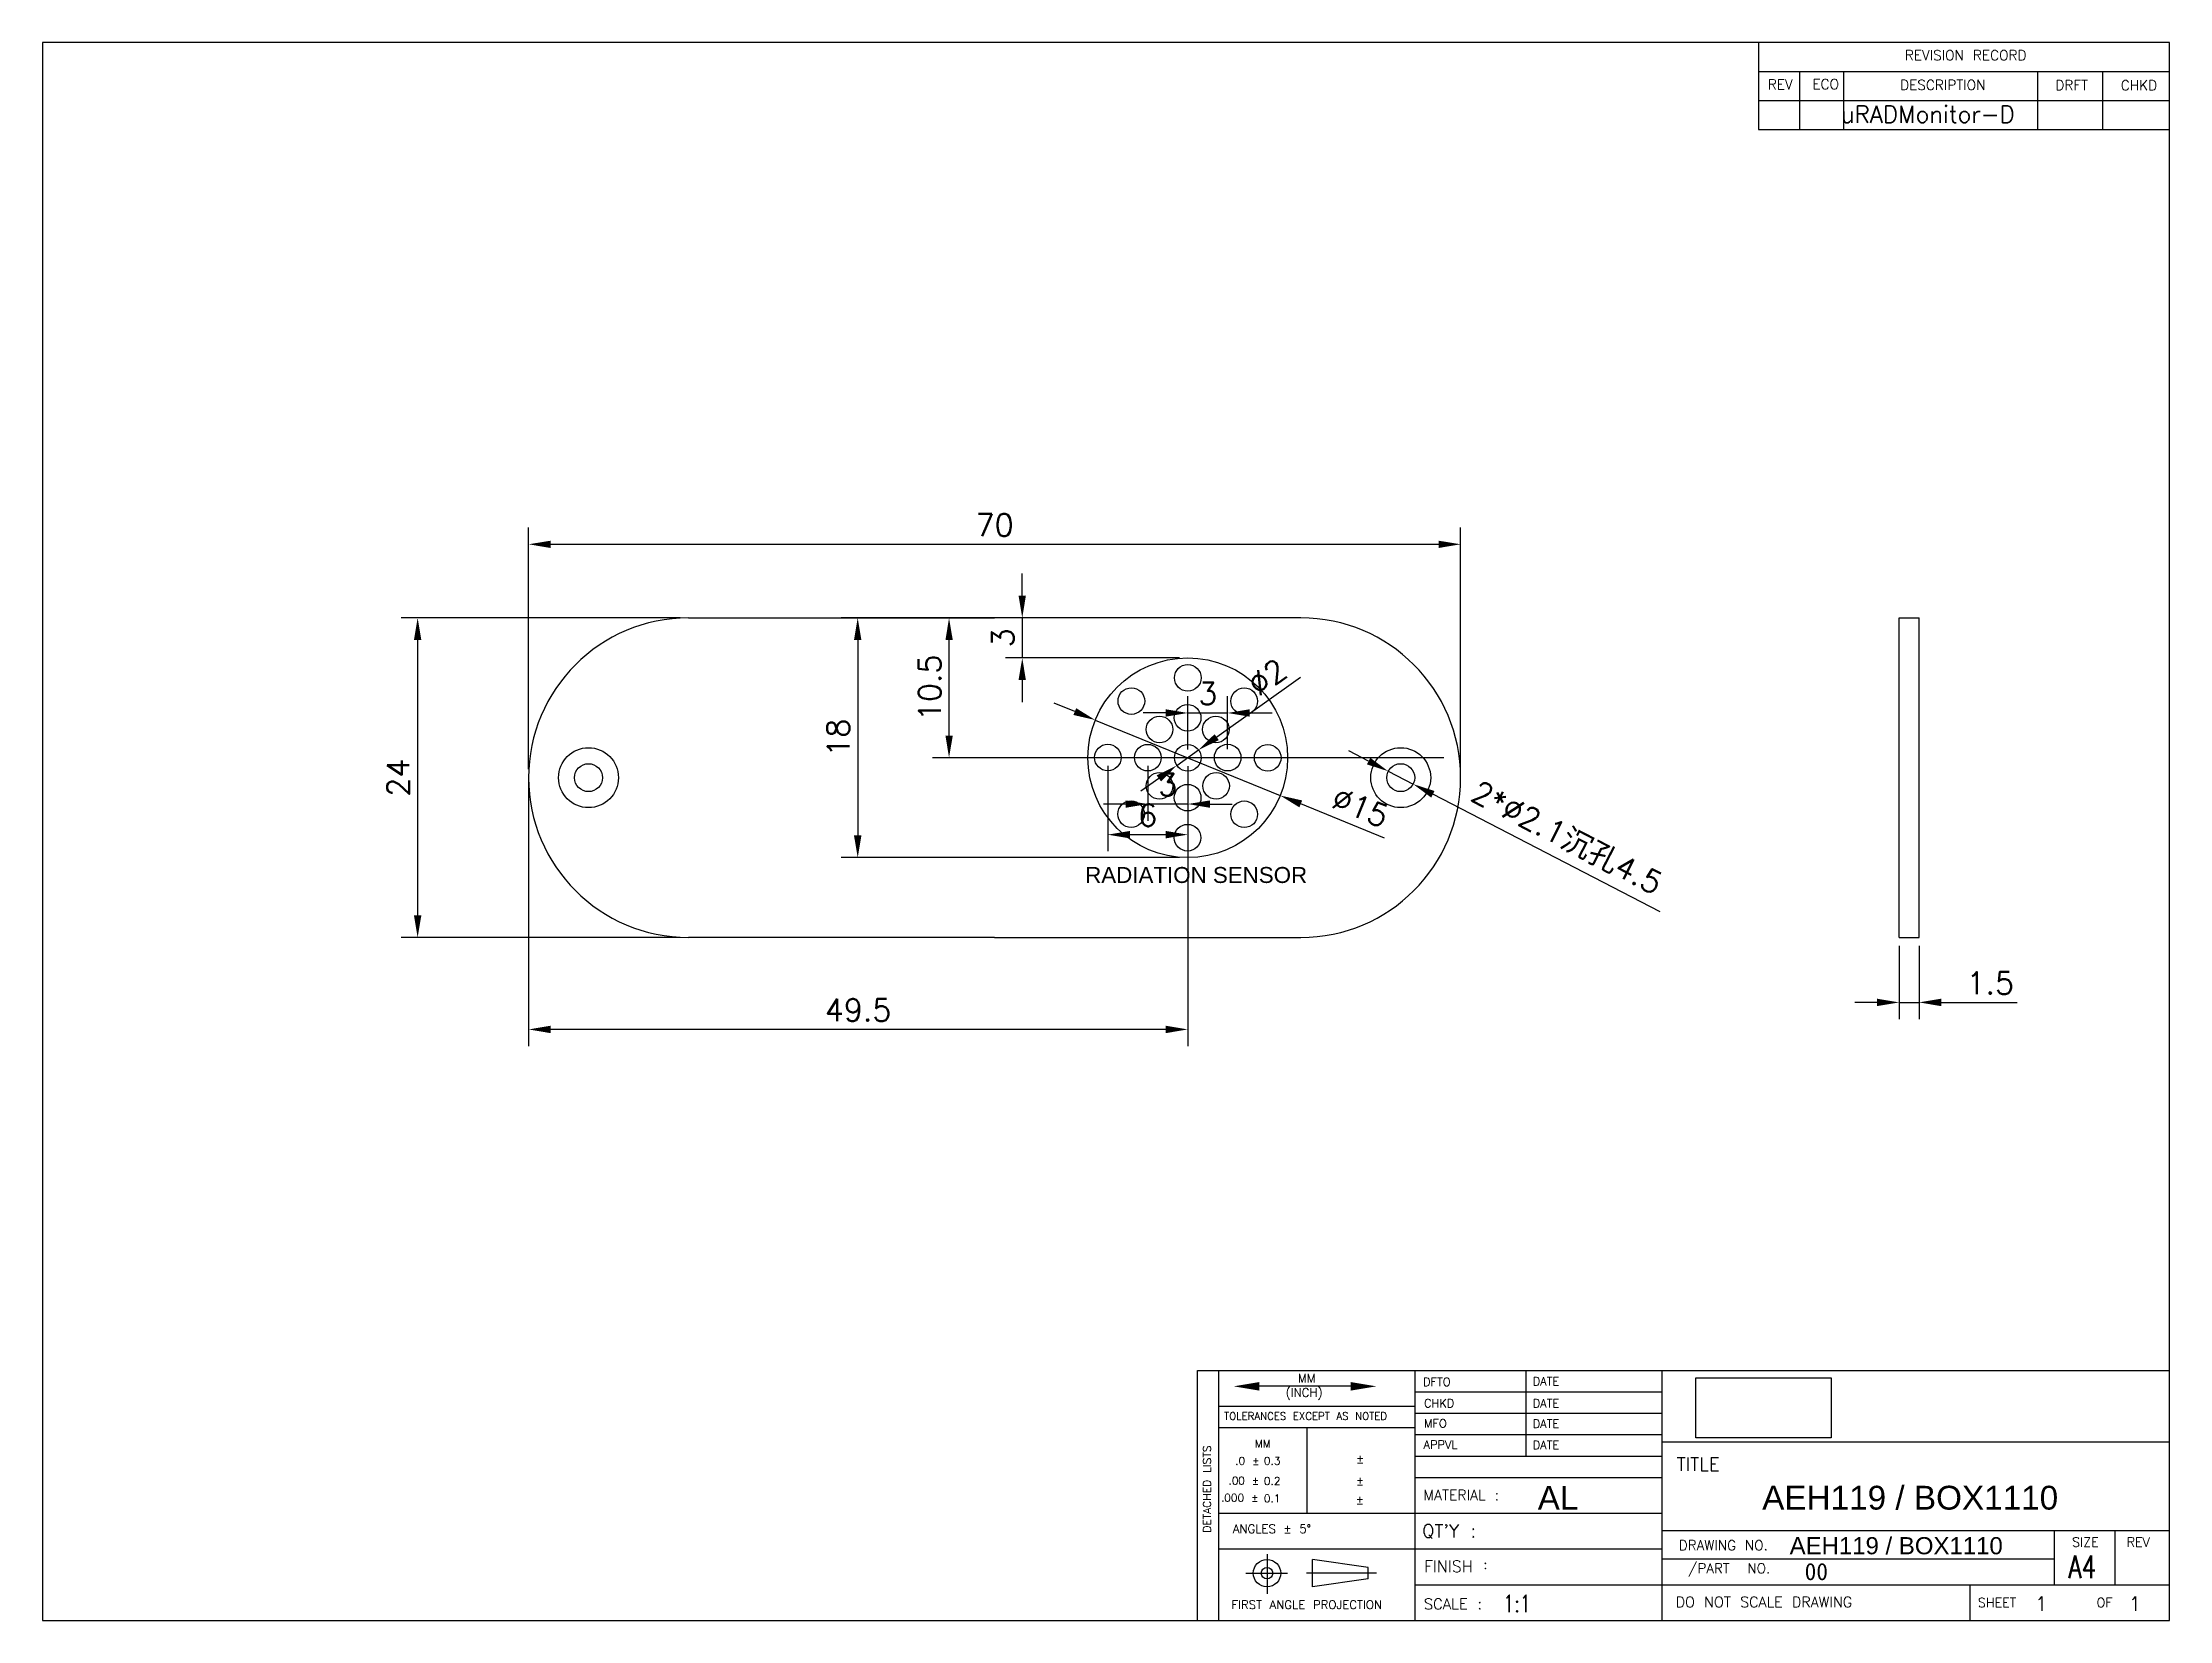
# Model space of a CAD drawing. Header units: millimetres. Extents: x 207 to 635, y 135 to 755.
# Drawn here: x 434.1 to 593.8, y 135.4 to 254 of the extents above; entities that cross this region are included whole.
import ezdxf
from ezdxf.enums import TextEntityAlignment as Align

# ---------------------------------------------------------------- set-up
doc = ezdxf.new("R2010")
doc.units = ezdxf.units.MM
for name, color, linetype, lineweight in [('CAXA0', 7, 'Continuous', 70), ('标注', 3, 'Continuous', 0), ('绘图', 7, 'Continuous', 35)]:
    doc.layers.add(name, color=color, linetype=linetype, lineweight=lineweight)
doc.styles.add('_YES', font='ROMANC.SHX', dxfattribs={"height": 1.5})
doc.styles.add('ADESK2', font='romans')
doc.styles.get("Standard").update_dxf_attribs({"font": 'txt.shx'})
doc.styles.add('样式 1', font='Arial.ttf')
doc.dimstyles.new('ISO-25', dxfattribs={"dimtxt": 2.5, "dimasz": 2, "dimexe": 1.25, "dimexo": 0.625, "dimtad": 1, "dimdsep": 46, "dimtxsty": 'Standard', "dimcen": 2.5, "dimclrt": 256, "dimadec": 0, "dimazin": 0, "dimtfac": 1, "dimtmove": 0, "dimatfit": 3, "dimfxl": 1, "dimarcsym": 0})
picture_1 = doc.add_image_def('image1.jpg', size_in_pixel=(1070, 473))

msp = doc.modelspace()

# ---------------------------------------------------------------- texts
at = {"lineweight": 25, "ltscale": 0.4, "style": '样式 1'}
msp.add_text('RADIATION SENSOR', height=1.2, dxfattribs=at).set_placement((520.729, 190.841), align=Align.CENTER)
at = {"layer": 'CAXA0', "color": 0, "lineweight": 25}
for s, height, p in [('REVISION RECORD', 0.75147, (573.954, 252.637)), ('ECO', 0.7515, (567.014, 250.462)), ('DRFT', 0.7515, (585.253, 250.393)), ('CHKD', 0.7515, (590.176, 250.38)), ('MM', 0.6441, (528.371, 153.319)), ('DFTO', 0.6261, (537.77, 153.057)), ('(INCH)', 0.6441, (527.444, 152.247)), ('CHKD', 0.6261, (537.84, 151.453)), ('TOLERANCES EXCEPT AS NOTED', 0.55824, (522.828, 150.525)), ('MFO', 0.6261, (537.834, 149.934)), ('MM ', 0.5797, (525.13, 148.43)), ('APPVL', 0.6261, (537.806, 148.344)), ('.0 %%P ', 0.5797, (523.669, 147.146)), ('0.3', 0.5797, (525.817, 147.146)), (' %%P', 0.6441, (532.17, 147.271)), ('TITLE', 0.9919, (556.808, 146.687)), ('.00 %%P ', 0.5797, (523.151, 145.657)), ('0.2', 0.5797, (525.817, 145.633)), (' %%P', 0.6441, (532.16, 145.617)), ('.000 %%P ', 0.5797, (522.597, 144.373)), ('0.1', 0.5797, (525.817, 144.326)), (' %%P', 0.6441, (532.143, 144.19)), ('MATERIAL :', 0.771, (537.802, 144.479)), ('ANGLES %%P 5%%d', 0.64412, (523.485, 142.007)), ("QT'Y :", 0.9739, (537.707, 141.691)), ('DRAWING NO.', 0.74347, (556.976, 140.727)), ('FINISH', 0.8696, (537.845, 139.083)), ('/PART  NO.', 0.7435, (557.677, 138.993)), ('FIRST ANGLE PROJECTION', 0.64412, (523.381, 136.314)), ('SCALE :', 0.8116, (537.827, 136.287)), ('DO NOT SCALE DRAWING', 0.7826, (556.741, 136.445))]:
    msp.add_text(s, height=height, dxfattribs=at).set_placement(p)
for s, height, style, p in [('REV', 0.7515, 'ADESK2', (563.659, 250.447)), ('DESCRIPTION', 0.75147, 'ADESK2', (573.605, 250.403)), ('uRADMonitor-D', 1.26998, 'ADESK2', (569.15, 247.943)), ('DATE', 0.628, 'ADESK2', (546.005, 153.101)), ('DATE', 0.628, 'ADESK2', (546.005, 151.445)), ('DATE', 0.628, 'ADESK2', (546.005, 149.912)), ('DATE', 0.628, 'ADESK2', (546.005, 148.318)), ('SIZE', 0.6978, 'ADESK2', (586.513, 140.987)), ('REV', 0.6978, 'ADESK2', (590.613, 140.987)), (':', 0.671, '_YES', (542.304, 139.321)), ('SHEET', 0.6978, 'ADESK2', (579.439, 136.441)), ('OF', 0.6978, 'ADESK2', (588.351, 136.445))]:
    msp.add_text(s, height=height, dxfattribs=dict(at, style=style)).set_placement(p)
msp.add_text('DETACHED LISTS', height=0.59044, rotation=90, dxfattribs=at).set_placement((521.841, 142.039))
at = {"layer": 'CAXA0', "color": 0, "lineweight": 25, "width": 0.75}
msp.add_text('A4', height=1.7176, dxfattribs=at).set_placement((586.239, 138.618))
at = {"layer": 'CAXA0', "color": 0, "lineweight": 25}
for s, insert, char_height, width, attachment_point in [('{\\fArial|b0|i0|c0|p34;AL}', (547.909, 144.657), 1.78921, 39.01583, 5), ('{\\fArial|b0|i0|c0|p34;AEH119 / BOX1110}', (574.356, 144.657), 1.78921, 39.01583, 5), ('{\\fArial|b0|i0|c0|p32;AEH119 / BOX1110}', (565.303, 141.708), 1.28823, 38.50474, 1), ('{\\fSimSun|b0|i0|c134|p2;00}', (566.429, 139.767), 1.28823, 38.50474, 1)]:
    msp.add_mtext(s, dxfattribs=dict(at, insert=insert, char_height=char_height, width=width, attachment_point=attachment_point))
at = {"layer": 'CAXA0', "color": 0, "lineweight": 25, "width": 0.75}
msp.add_attdef('1:1', (543.792, 136.072), '', height=1.288, dxfattribs=at)
at = {"layer": 'CAXA0', "color": 0, "lineweight": 25}
for p, s in [((583.742, 136.162), 'X'), ((590.776, 136.162), 'Y')]:
    msp.add_attdef('1', p, s, height=1.074, dxfattribs=at)

# ---------------------------------------------------------------- blocks, each defined once
blk = doc.blocks.new('*D28')
at = {"layer": 'Defpoints', "color": 0, "lineweight": 35, "transparency": 16777216}
for p in [(482.59, 210.75), (462.26, 186.75), (482.59, 186.75)]:
    blk.add_point(p, dxfattribs=at)
at = {"layer": '标注', "color": 0, "lineweight": -2, "transparency": 16777216}
for p, q in [((481.97, 210.75), (461.01, 210.75)), ((462.26, 209.08), (462.26, 188.42)), ((481.97, 186.75), (461.01, 186.75))]:
    blk.add_line(p, q, dxfattribs=at)
at = {"layer": '标注', "color": 0, "lineweight": 35, "transparency": 16777216}
for points in [[(461.98, 209.08), (462.54, 209.08), (462.26, 210.75)], [(461.98, 188.42), (462.54, 188.42), (462.26, 186.75)]]:
    blk.add_solid(points, dxfattribs=at)
at = {"layer": '标注', "lineweight": 25, "transparency": 16777216, "insert": (460.8, 198.75), "char_height": 1.667, "attachment_point": 5, "rotation": 90}
blk.add_mtext('24', dxfattribs=at)
blk = doc.blocks.new('*D29')
at = {"layer": 'Defpoints', "color": 0, "lineweight": 35, "transparency": 16777216}
for p in [(540.59, 216.28), (470.59, 198.75), (540.59, 198.75)]:
    blk.add_point(p, dxfattribs=at)
at = {"layer": '标注', "color": 0, "lineweight": -2, "transparency": 16777216}
for p, q in [((470.59, 199.38), (470.59, 217.53)), ((540.59, 199.38), (540.59, 217.53)), ((472.26, 216.28), (538.93, 216.28))]:
    blk.add_line(p, q, dxfattribs=at)
at = {"layer": '标注', "color": 0, "lineweight": 35, "transparency": 16777216}
for points in [[(472.26, 216.55), (472.26, 216), (470.59, 216.28)], [(538.93, 216.55), (538.93, 216), (540.59, 216.28)]]:
    blk.add_solid(points, dxfattribs=at)
at = {"layer": '标注', "lineweight": 25, "transparency": 16777216, "insert": (505.59, 217.73), "char_height": 1.667, "attachment_point": 5}
blk.add_mtext('70', dxfattribs=at)
blk = doc.blocks.new('*D30')
at = {"layer": 'Defpoints', "color": 0, "lineweight": 35, "transparency": 16777216}
for p in [(535.16, 199.23), (537.02, 198.27)]:
    blk.add_point(p, dxfattribs=at)
at = {"layer": '标注', "color": 0, "lineweight": -2, "transparency": 16777216}
for p, q in [((533.68, 200), (532.2, 200.76)), ((535.16, 199.23), (537.02, 198.27)), ((555.58, 188.68), (538.51, 197.5))]:
    blk.add_line(p, q, dxfattribs=at)
at = {"layer": '标注', "color": 0, "lineweight": 35, "transparency": 16777216}
for points in [[(533.81, 200.24), (533.55, 199.75), (535.16, 199.23)], [(538.63, 197.75), (538.38, 197.26), (537.02, 198.27)]]:
    blk.add_solid(points, dxfattribs=at)
at = {"layer": '标注', "lineweight": 25, "transparency": 16777216, "insert": (548.54, 194.17), "char_height": 1.6667, "attachment_point": 5, "rotation": 332.6618}
blk.add_mtext('2*%%C2.1沉孔4.5', dxfattribs=at)
blk = doc.blocks.new('*D33')
at = {"layer": 'Defpoints', "color": 0, "lineweight": 35, "transparency": 16777216}
for p in [(573.52, 186.75), (575.02, 186.75), (575.02, 181.87)]:
    blk.add_point(p, dxfattribs=at)
at = {"layer": '标注', "color": 0, "lineweight": -2, "transparency": 16777216}
for p, q in [((573.52, 186.13), (573.52, 180.62)), ((575.02, 186.13), (575.02, 180.62)), ((571.86, 181.87), (570.19, 181.87)), ((573.52, 181.87), (575.02, 181.87)), ((576.69, 181.87), (582.38, 181.87))]:
    blk.add_line(p, q, dxfattribs=at)
at = {"layer": '标注', "color": 0, "lineweight": 35, "transparency": 16777216}
for points in [[(571.86, 182.15), (571.86, 181.59), (573.52, 181.87)], [(576.69, 182.15), (576.69, 181.59), (575.02, 181.87)]]:
    blk.add_solid(points, dxfattribs=at)
at = {"layer": '标注', "lineweight": 25, "transparency": 16777216, "insert": (580.37, 183.33), "char_height": 1.667, "attachment_point": 5}
blk.add_mtext('1.5', dxfattribs=at)
blk = doc.blocks.new('*D55')
at = {"layer": 'Defpoints', "color": 0, "lineweight": 35, "transparency": 16777216}
for p in [(513.15, 203.08), (527.04, 197.41)]:
    blk.add_point(p, dxfattribs=at)
at = {"layer": '标注', "color": 0, "lineweight": -2, "transparency": 16777216}
for p, q in [((511.61, 203.71), (510.07, 204.34)), ((513.15, 203.08), (527.04, 197.41)), ((534.88, 194.21), (528.58, 196.78))]:
    blk.add_line(p, q, dxfattribs=at)
at = {"layer": '标注', "color": 0, "lineweight": 35, "transparency": 16777216}
for points in [[(511.72, 203.97), (511.51, 203.46), (513.15, 203.08)], [(528.69, 197.04), (528.48, 196.52), (527.04, 197.41)]]:
    blk.add_solid(points, dxfattribs=at)
at = {"layer": '标注', "lineweight": 25, "transparency": 16777216, "insert": (533.06, 196.53), "char_height": 1.667, "attachment_point": 5, "rotation": 337.7794}
blk.add_mtext('∅15', dxfattribs=at)
blk = doc.blocks.new('*D58')
at = {"layer": 'Defpoints', "color": 0, "lineweight": 35, "transparency": 16777216}
for p in [(520.1, 200.25), (470.59, 199.38), (470.59, 179.84)]:
    blk.add_point(p, dxfattribs=at)
at = {"layer": '标注', "color": 0, "lineweight": -2, "transparency": 16777216}
for p, q in [((470.59, 198.75), (470.59, 178.59)), ((520.1, 199.62), (520.1, 178.59)), ((518.43, 179.84), (472.26, 179.84))]:
    blk.add_line(p, q, dxfattribs=at)
at = {"layer": '标注', "color": 0, "lineweight": 35, "transparency": 16777216}
for points in [[(472.26, 180.12), (472.26, 179.56), (470.59, 179.84)], [(518.43, 180.12), (518.43, 179.56), (520.1, 179.84)]]:
    blk.add_solid(points, dxfattribs=at)
at = {"layer": '标注', "lineweight": 35, "transparency": 16777216, "insert": (495.34, 181.3), "char_height": 1.667, "attachment_point": 5}
blk.add_mtext('49.5', dxfattribs=at)
blk = doc.blocks.new('*D59')
at = {"layer": 'Defpoints', "color": 0, "lineweight": 35, "transparency": 16777216}
for p in [(502.17, 210.75), (527.97, 210.75), (539.95, 200.25)]:
    blk.add_point(p, dxfattribs=at)
at = {"layer": '标注', "color": 0, "lineweight": -2, "transparency": 16777216}
for p, q in [((527.34, 210.75), (500.92, 210.75)), ((502.17, 201.91), (502.17, 209.08)), ((539.32, 200.25), (500.92, 200.25))]:
    blk.add_line(p, q, dxfattribs=at)
at = {"layer": '标注', "color": 0, "lineweight": 35, "transparency": 16777216}
for points in [[(501.9, 209.08), (502.45, 209.08), (502.17, 210.75)], [(501.9, 201.91), (502.45, 201.91), (502.17, 200.25)]]:
    blk.add_solid(points, dxfattribs=at)
at = {"layer": '标注', "lineweight": 35, "transparency": 16777216, "insert": (500.72, 205.5), "char_height": 1.667, "attachment_point": 5, "rotation": 90}
blk.add_mtext('10.5', dxfattribs=at)
blk = doc.blocks.new('*D60')
at = {"layer": 'Defpoints', "color": 0, "lineweight": 35, "transparency": 16777216}
for p in [(527.34, 210.75), (495.31, 192.75), (520.1, 192.75)]:
    blk.add_point(p, dxfattribs=at)
at = {"layer": '标注', "color": 0, "lineweight": -2, "transparency": 16777216}
for p, q in [((526.72, 210.75), (494.06, 210.75)), ((495.31, 209.08), (495.31, 194.41)), ((519.47, 192.75), (494.06, 192.75))]:
    blk.add_line(p, q, dxfattribs=at)
at = {"layer": '标注', "color": 0, "lineweight": 35, "transparency": 16777216}
for points in [[(495.03, 209.08), (495.59, 209.08), (495.31, 210.75)], [(495.03, 194.41), (495.59, 194.41), (495.31, 192.75)]]:
    blk.add_solid(points, dxfattribs=at)
at = {"layer": '标注', "lineweight": 35, "transparency": 16777216, "insert": (493.85, 201.75), "char_height": 1.667, "attachment_point": 5, "rotation": 90}
blk.add_mtext('18', dxfattribs=at)
blk = doc.blocks.new('*D61')
at = {"layer": 'Defpoints', "color": 0, "lineweight": 35, "transparency": 16777216}
for p in [(526.72, 210.75), (507.67, 207.75), (520.1, 207.75)]:
    blk.add_point(p, dxfattribs=at)
at = {"layer": '标注', "color": 0, "lineweight": -2, "transparency": 16777216}
for p, q in [((507.67, 212.42), (507.67, 214.08)), ((526.09, 210.75), (506.42, 210.75)), ((507.67, 210.75), (507.67, 207.75)), ((519.47, 207.75), (506.42, 207.75)), ((507.67, 206.08), (507.67, 204.41))]:
    blk.add_line(p, q, dxfattribs=at)
at = {"layer": '标注', "color": 0, "lineweight": 35, "transparency": 16777216}
for points in [[(507.39, 212.42), (507.94, 212.42), (507.67, 210.75)], [(507.39, 206.08), (507.94, 206.08), (507.67, 207.75)]]:
    blk.add_solid(points, dxfattribs=at)
at = {"layer": '标注', "lineweight": 35, "transparency": 16777216, "insert": (506.21, 209.25), "char_height": 1.67, "attachment_point": 5, "rotation": 90}
blk.add_mtext('3', dxfattribs=at)
blk = doc.blocks.new('*D97')
at = {"layer": 'Defpoints', "color": 0, "lineweight": 35, "transparency": 16777216}
for p in [(520.91, 200.83), (519.28, 199.67)]:
    blk.add_point(p, dxfattribs=at)
at = {"layer": '标注', "color": 0, "lineweight": -2, "transparency": 16777216}
for p, q in [((528.56, 206.28), (522.27, 201.79)), ((519.28, 199.67), (520.91, 200.83)), ((517.93, 198.7), (516.57, 197.73))]:
    blk.add_line(p, q, dxfattribs=at)
at = {"layer": '标注', "color": 0, "lineweight": 35, "transparency": 16777216}
for points in [[(522.11, 202.02), (522.43, 201.57), (520.91, 200.83)], [(517.76, 198.92), (518.09, 198.47), (519.28, 199.67)]]:
    blk.add_solid(points, dxfattribs=at)
at = {"layer": '标注', "lineweight": 25, "transparency": 16777216, "insert": (526.07, 206.3), "char_height": 1.667, "attachment_point": 5, "rotation": 35.4867}
blk.add_mtext('∅2', dxfattribs=at)
blk = doc.blocks.new('*D98')
at = {"layer": 'Defpoints', "color": 0, "lineweight": 35, "transparency": 16777216}
for p in [(514.09, 200.26), (520.1, 199.62), (520.1, 194.47)]:
    blk.add_point(p, dxfattribs=at)
at = {"layer": '标注', "color": 0, "lineweight": -2, "transparency": 16777216}
for p, q in [((514.09, 199.64), (514.09, 193.22)), ((520.1, 199), (520.1, 193.22)), ((515.76, 194.47), (518.43, 194.47))]:
    blk.add_line(p, q, dxfattribs=at)
at = {"layer": '标注', "color": 0, "lineweight": 35, "transparency": 16777216}
for points in [[(515.76, 194.75), (515.76, 194.19), (514.09, 194.47)], [(518.43, 194.75), (518.43, 194.19), (520.1, 194.47)]]:
    blk.add_solid(points, dxfattribs=at)
at = {"layer": '标注', "lineweight": 35, "transparency": 16777216, "insert": (517.09, 195.93), "char_height": 1.67, "attachment_point": 5}
blk.add_mtext('6', dxfattribs=at)
blk = doc.blocks.new('*D99')
at = {"layer": 'Defpoints', "color": 0, "lineweight": 35, "transparency": 16777216}
for p in [(517.1, 200.25), (520.1, 200.25), (517.1, 196.77)]:
    blk.add_point(p, dxfattribs=at)
at = {"layer": '标注', "color": 0, "lineweight": -2, "transparency": 16777216}
for p, q in [((517.1, 199.63), (517.1, 195.52)), ((520.1, 199.62), (520.1, 195.52)), ((515.43, 196.77), (513.76, 196.77)), ((520.1, 196.77), (517.1, 196.77)), ((521.76, 196.77), (523.43, 196.77))]:
    blk.add_line(p, q, dxfattribs=at)
at = {"layer": '标注', "color": 0, "lineweight": 35, "transparency": 16777216}
for points in [[(515.43, 197.04), (515.43, 196.49), (517.1, 196.77)], [(521.76, 197.04), (521.76, 196.49), (520.1, 196.77)]]:
    blk.add_solid(points, dxfattribs=at)
at = {"layer": '标注', "lineweight": 35, "transparency": 16777216, "insert": (518.6, 198.22), "char_height": 1.67, "attachment_point": 5}
blk.add_mtext('3', dxfattribs=at)
blk = doc.blocks.new('*D100')
at = {"layer": 'Defpoints', "color": 0, "lineweight": 35, "transparency": 16777216}
for p in [(523.09, 203.61), (520.1, 200.25), (523.09, 200.25)]:
    blk.add_point(p, dxfattribs=at)
at = {"layer": '标注', "color": 0, "lineweight": -2, "transparency": 16777216}
for p, q in [((520.1, 200.87), (520.1, 204.86)), ((523.09, 200.88), (523.09, 204.86)), ((518.43, 203.61), (516.76, 203.61)), ((520.1, 203.61), (523.09, 203.61)), ((524.76, 203.61), (526.43, 203.61))]:
    blk.add_line(p, q, dxfattribs=at)
at = {"layer": '标注', "color": 0, "lineweight": 35, "transparency": 16777216}
for points in [[(518.43, 203.89), (518.43, 203.33), (520.1, 203.61)], [(524.76, 203.89), (524.76, 203.33), (523.09, 203.61)]]:
    blk.add_solid(points, dxfattribs=at)
at = {"layer": '标注', "lineweight": 35, "transparency": 16777216, "insert": (521.6, 205.07), "char_height": 1.67, "attachment_point": 5}
blk.add_mtext('3', dxfattribs=at)

# ---------------------------------------------------------------- dimensions: what is measured, and where the dimension line sits
at = {"layer": '标注', "lineweight": 25}
for base, p1, p2, picture, middle in [((540.592, 216.276), (470.592, 198.75), (540.592, 198.75), '*D29', (505.592, 217.734)), ((575.022, 181.868), (573.522, 186.75), (575.022, 186.75), '*D33', (580.369, 183.326))]:
    dim = msp.add_linear_dim(base=base, p1=p1, p2=p2, dimstyle='ISO-25', override={"dimtxt": 1.6667, "dimasz": 1.6667, "dimgap": 0.6245}, dxfattribs=at)
    dim.commit()
    dim.dimension.update_dxf_attribs({"geometry": picture, "text_midpoint": middle})
at = {"layer": '标注', "lineweight": 35}
dim = msp.add_linear_dim(base=(507.665, 207.746), p1=(526.717, 210.75), p2=(520.097, 207.746), angle=90, dimstyle='ISO-25', override={"dimtxt": 1.6667, "dimasz": 1.6667, "dimgap": 0.6245}, dxfattribs=at)
dim.commit()
dim.dimension.update_dxf_attribs({"geometry": '*D61', "text_midpoint": (507.665, 209.248), "dimtype": 160})
at = {"layer": '标注', "lineweight": 25}
dim = msp.add_linear_dim(base=(462.259, 186.75), p1=(482.592, 210.75), p2=(482.592, 186.75), angle=90, dimstyle='ISO-25', override={"dimtxt": 1.6667, "dimasz": 1.6667, "dimgap": 0.6245}, dxfattribs=at)
dim.commit()
dim.dimension.update_dxf_attribs({"geometry": '*D28', "text_midpoint": (460.801, 198.75)})
at = {"layer": '标注', "lineweight": 35}
for base, p1, p2, picture, middle in [((495.31, 192.746), (527.342, 210.75), (520.097, 192.746), '*D60', (493.853, 201.748)), ((502.175, 210.75), (539.947, 200.246), (527.967, 210.75), '*D59', (500.717, 205.498))]:
    dim = msp.add_linear_dim(base=base, p1=p1, p2=p2, angle=90, dimstyle='ISO-25', override={"dimtxt": 1.6667, "dimasz": 1.6667, "dimgap": 0.6245}, dxfattribs=at)
    dim.commit()
    dim.dimension.update_dxf_attribs({"geometry": picture, "text_midpoint": middle})
at = {"layer": '标注', "lineweight": 25}
dim = msp.add_diameter_dim_2p(p1=(519.283, 199.665), p2=(520.911, 200.826), dimstyle='ISO-25', override={"dimtxt": 1.6667, "dimasz": 1.6667, "dimgap": 0.6245}, dxfattribs=at)
dim.commit()
dim.dimension.update_dxf_attribs({"geometry": '*D97', "text_midpoint": (526.919, 205.11), "dimtype": 163})
at = {"layer": '标注', "lineweight": 35}
dim = msp.add_linear_dim(base=(523.095, 203.609), p1=(520.097, 200.246), p2=(523.095, 200.255), dimstyle='ISO-25', override={"dimtxt": 1.6667, "dimasz": 1.6667, "dimgap": 0.6245}, dxfattribs=at)
dim.commit()
dim.dimension.update_dxf_attribs({"geometry": '*D100', "text_midpoint": (521.596, 203.609), "dimtype": 160})
at = {"layer": '标注', "lineweight": 25}
dim = msp.add_diameter_dim_2p(p1=(513.154, 203.082), p2=(527.04, 197.409), dimstyle='ISO-25', override={"dimtxt": 1.6667, "dimasz": 1.6667, "dimgap": 0.6245}, dxfattribs=at)
dim.commit()
dim.dimension.update_dxf_attribs({"geometry": '*D55', "text_midpoint": (533.055, 196.527)})
at = {"layer": '标注', "lineweight": 35}
for base, p1, p2, picture, middle in [((470.5922, 179.8411), (520.097, 200.2457), (470.5922, 199.3752), '*D58', (495.3446, 181.2989)), ((517.098, 196.767), (520.097, 200.246), (517.098, 200.254), '*D99', (518.598, 198.225)), ((520.097, 194.46773), (514.09203, 200.26293), (520.097, 199.62073), '*D98', (517.09451, 195.92558))]:
    dim = msp.add_linear_dim(base=base, p1=p1, p2=p2, dimstyle='ISO-25', override={"dimtxt": 1.6667, "dimasz": 1.6667, "dimgap": 0.6245}, dxfattribs=at)
    dim.commit()
    dim.dimension.update_dxf_attribs({"geometry": picture, "text_midpoint": middle})
at = {"layer": '标注', "lineweight": 25}
dim = msp.add_diameter_dim_2p(p1=(535.159, 199.232), p2=(537.025, 198.268), text='2*%%C2.1沉孔4.5', dimstyle='ISO-25', override={"dimtxt": 1.6667, "dimasz": 1.6667, "dimgap": 0.6245}, dxfattribs=at)
dim.commit()
dim.dimension.update_dxf_attribs({"geometry": '*D30', "text_midpoint": (548.54, 194.17)})

# ---------------------------------------------------------------- linework, layer by layer
at = {"layer": 'CAXA0', "color": 0, "lineweight": 25}
for p, q in [((593.828, 253.966), (434.087, 253.966)), ((434.087, 253.966), (434.087, 135.448)), ((434.087, 253.966), (434.087, 135.448)), ((434.087, 253.966), (434.087, 135.448)), ((562.963, 253.966), (562.963, 247.444)), ((593.828, 135.448), (593.828, 253.966)), ((562.963, 251.792), (593.828, 251.792)), ((566.06, 247.444), (566.06, 251.792)), ((569.364, 247.444), (569.364, 251.792)), ((583.933, 247.444), (583.933, 251.792)), ((588.816, 247.444), (588.816, 251.792)), ((562.963, 249.618), (593.828, 249.618)), ((562.963, 247.444), (593.828, 247.444)), ((522.438, 135.448), (522.438, 154.235)), ((537.154, 154.235), (537.154, 135.448)), ((545.513, 147.794), (545.513, 154.235)), ((555.717, 135.448), (555.717, 154.235)), ((532.415, 153.034), (525.422, 153.034)), ((537.154, 152.625), (555.717, 152.625)), ((522.438, 151.551), (537.154, 151.551)), ((537.154, 151.014), (555.717, 151.014)), ((522.438, 149.941), (537.154, 149.941)), ((529.061, 143.5), (529.061, 149.941)), ((537.154, 149.404), (555.717, 149.404)), ((555.717, 148.867), (593.828, 148.867)), ((537.154, 147.794), (555.717, 147.794)), ((537.154, 146.184), (555.717, 146.184)), ((522.438, 143.5), (555.717, 143.5)), ((555.717, 142.212), (593.828, 142.212)), ((585.201, 138.132), (585.201, 142.212)), ((589.749, 138.132), (589.749, 142.212)), ((522.438, 140.816), (555.717, 140.816)), ((524.452, 138.998), (527.592, 138.998)), ((526.05, 140.425), (526.05, 137.458)), ((534.272, 138.998), (529.019, 138.998)), ((529.476, 137.971), (529.476, 140.026)), ((533.643, 139.427), (529.476, 140.026)), ((533.643, 138.57), (533.643, 139.427)), ((555.717, 140.074), (585.201, 140.074)), ((533.643, 138.57), (529.476, 137.971)), ((537.154, 138.132), (555.717, 138.132)), ((555.717, 138.132), (593.828, 138.132)), ((578.872, 135.448), (578.872, 138.132)), ((434.087, 135.448), (593.828, 135.448))]:
    msp.add_line(p, q, dxfattribs=at)
at = {"layer": 'CAXA0', "color": 0, "linetype": 'Continuous', "lineweight": 25}
for p, q in [((520.828, 135.448), (520.828, 154.235)), ((520.828, 154.235), (593.828, 154.235))]:
    msp.add_line(p, q, dxfattribs=at)
at = {"layer": 'CAXA0', "color": 0, "lineweight": 25}
for radius in [1.028, 0.428]:
    msp.add_circle((526.05, 138.998), radius, dxfattribs=at)
for points in [[(525.47, 152.712), (525.47, 153.356), (523.538, 153.034)], [(532.339, 153.356), (532.339, 152.712), (534.272, 153.034)]]:
    msp.add_solid(points, dxfattribs=at)
at = {"layer": '绘图', "lineweight": 25}
for p, q in [((482.592, 210.75), (505.592, 210.75)), ((527.967, 210.75), (504.342, 210.75)), ((528.592, 210.75), (505.592, 210.75)), ((573.522, 210.75), (575.022, 210.75)), ((573.522, 186.75), (573.522, 210.75)), ((575.022, 186.75), (575.022, 210.75)), ((505.592, 186.75), (482.592, 186.75)), ((505.592, 186.75), (528.592, 186.75)), ((573.522, 186.75), (575.022, 186.75))]:
    msp.add_line(p, q, dxfattribs=at)
for centre, radius in [((520.097, 200.246), 7.5), ((475.092, 198.75), 2.25), ((475.092, 198.75), 1.05), ((536.092, 198.75), 2.25), ((536.092, 198.75), 1.05)]:
    msp.add_circle(centre, radius, dxfattribs=at)
at = {"layer": '绘图', "color": 1, "lineweight": 25}
for centre in [(520.097, 206.249), (515.863, 204.504), (524.342, 204.491), (517.982, 202.372), (520.088, 203.243), (522.21, 202.372), (514.092, 200.263), (517.098, 200.254), (520.097, 200.246), (523.095, 200.255), (526.101, 200.246), (517.971, 198.131), (520.089, 197.247), (522.223, 198.133), (515.839, 196.012), (524.342, 196.001), (520.08, 194.241)]:
    msp.add_circle(centre, 1, dxfattribs=at)
at = {"layer": '绘图', "lineweight": 25}
for centre, start, end in [((482.592, 198.75), 90, 270), ((528.592, 198.75), 270, 90)]:
    msp.add_arc(centre, 12, start, end, dxfattribs=at)

msp.set_redraw_order([(e.dxf.handle, doc.entitydb.next_handle()) for e in msp.query("TEXT MTEXT ATTDEF DIMENSION ARC_DIMENSION")])  # texts and dimensions are drawn at this point

# ---------------------------------------------------------------- pictures from other files: only their frames are drawn
at = {"layer": '绘图', "lineweight": 25}
image = msp.add_image(picture_1, insert=(558.266, 149.175), size_in_units=(10.146, 4.485), dxfattribs=at)
image.dxf.flags = 7

doc.saveas('drawing.dxf')
